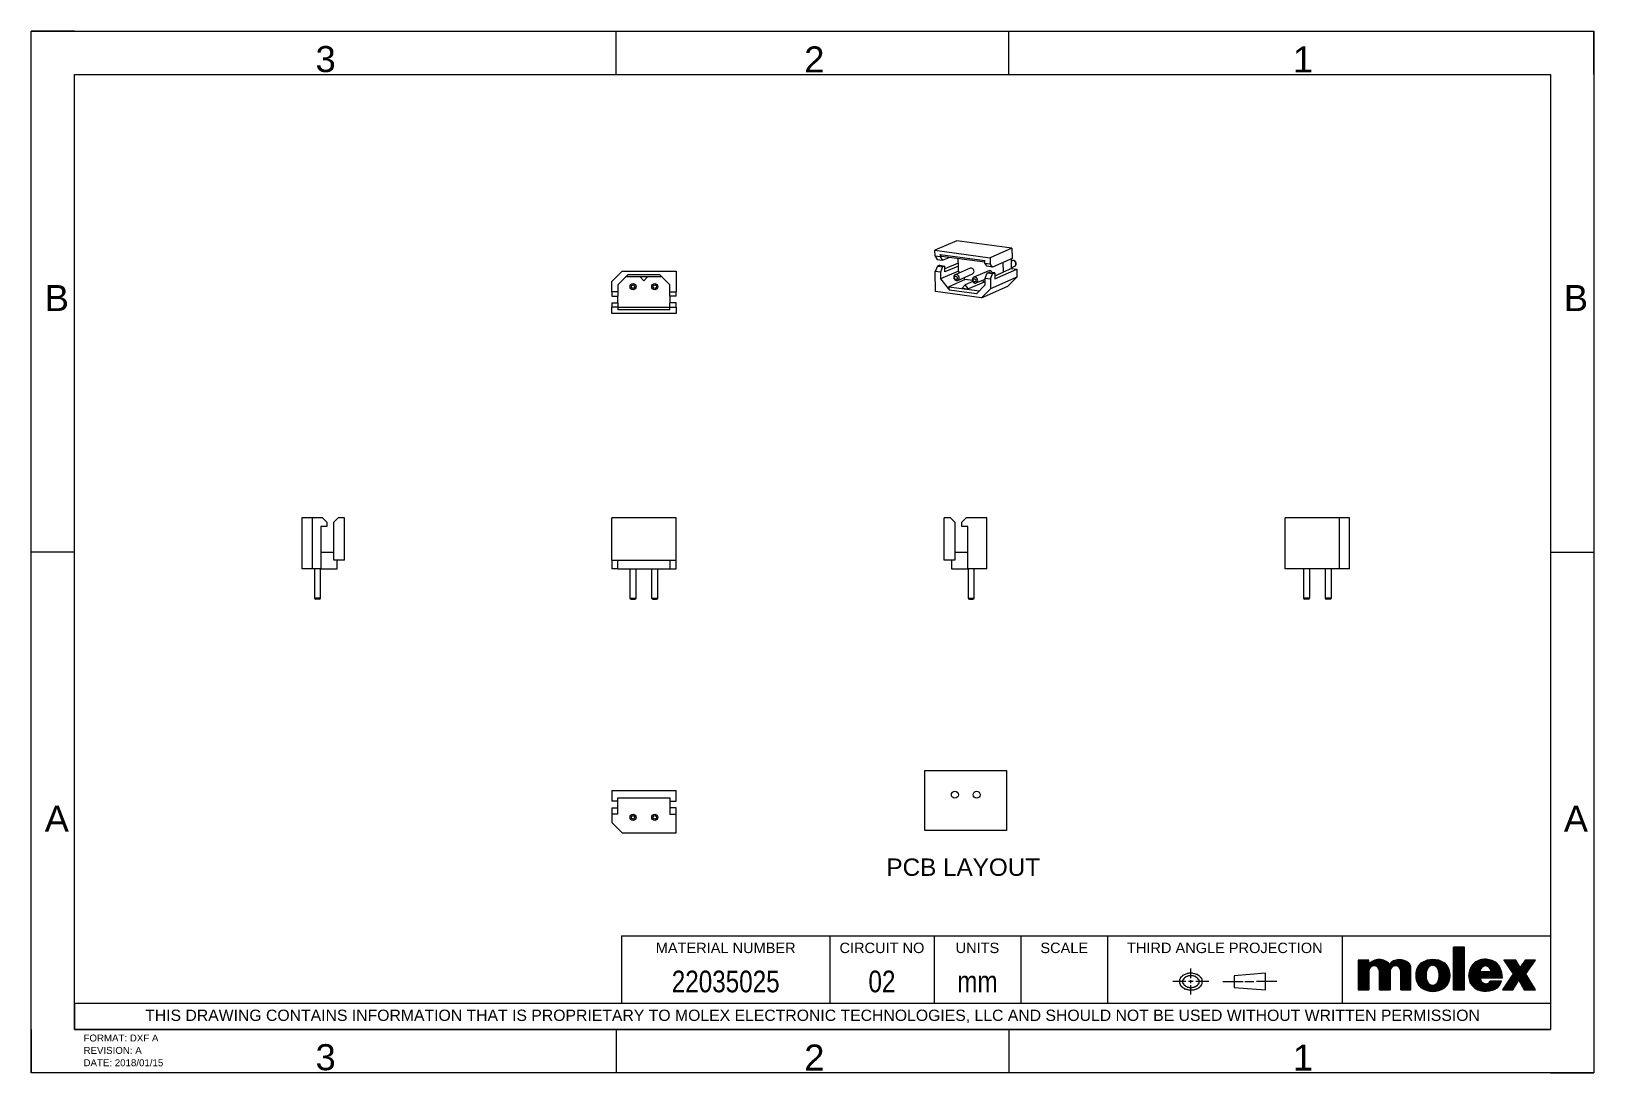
# Model space of a CAD drawing. Header units: millimetres. Extents: x 0 to 180, y 0 to 120.
import ezdxf
from ezdxf.lldxf.tags import DXFTag

# ---------------------------------------------------------------- set-up
doc = ezdxf.new("R2010")
doc.units = ezdxf.units.MM
doc.layers.add('1', color=7, linetype='Continuous', true_color=0xffffff)
doc.layers.add('256', color=7, linetype='Continuous', true_color=0xffffff)
doc.styles.add('Arial monospaced for SAP', font='Arial monospaced for SAP')
doc.styles.add('Arial Unicode MS', font='Arial Unicode MS')
tags = doc.linetypes.add('DASHED', pattern=[25.72, 12.86, -12.86]).pattern_tags.tags
tags[6:7] = [DXFTag(74, 4), DXFTag(75, 0), DXFTag(340, '0'), DXFTag(46, 0.0), DXFTag(50, 0.0), DXFTag(44, 0.0), DXFTag(45, 0.0)]
tags[4:5] = [DXFTag(74, 4), DXFTag(75, 0), DXFTag(340, '0'), DXFTag(46, 0.0), DXFTag(50, 0.0), DXFTag(44, 0.0), DXFTag(45, 0.0)]

msp = doc.modelspace()

# ---------------------------------------------------------------- texts
at = {"layer": '1', "color": 18, "linetype": 'Continuous', "lineweight": 13, "insert": (98.52, 22.66), "char_height": 2, "attachment_point": 7, "line_spacing_factor": 1.069626, "style": 'Arial Unicode MS'}
msp.add_mtext('\\fArial Unicode MS|b0|i0;\\W1.0000;PCB LAYOUT', dxfattribs=at)
at = {"layer": '256', "color": 18, "linetype": 'Continuous', "lineweight": 13, "attachment_point": 7}
for s, insert, char_height, line_spacing_factor, style in [('\\fArial monospaced for SAP|b0|i0;\\W1.0000;3', (32.75, 115.25), 3, 1.018261, 'Arial monospaced for SAP'), ('\\fArial monospaced for SAP|b0|i0;\\W1.0000;2', (89.05, 115.25), 3, 1.018261, 'Arial monospaced for SAP'), ('\\fArial monospaced for SAP|b0|i0;\\W1.0000;1', (145.35, 115.25), 3, 1.018261, 'Arial monospaced for SAP'), ('\\fArial monospaced for SAP|b0|i0;\\W1.0000;B', (1.55, 87.76), 3, 1.018261, 'Arial monospaced for SAP'), ('\\fArial monospaced for SAP|b0|i0;\\W1.0000;B', (176.55, 87.76), 3, 1.018261, 'Arial monospaced for SAP'), ('\\fArial monospaced for SAP|b0|i0;\\W1.0000;A', (1.55, 27.76), 3, 1.018261, 'Arial monospaced for SAP'), ('\\fArial monospaced for SAP|b0|i0;\\W1.0000;A', (176.55, 27.76), 3, 1.018261, 'Arial monospaced for SAP'), ('\\fArial Unicode MS|b0|i0;\\W1.0000;FORMAT: DXF A\\PREVISION: A\\PDATE: 2018/01/15', (6.02, 0.74), 0.8, 1.069626, 'Arial Unicode MS'), ('\\fArial monospaced for SAP|b0|i0;\\W1.0000;3', (32.75, 0.25), 3, 1.018261, 'Arial monospaced for SAP'), ('\\fArial monospaced for SAP|b0|i0;\\W1.0000;2', (89.05, 0.25), 3, 1.018261, 'Arial monospaced for SAP'), ('\\fArial monospaced for SAP|b0|i0;\\W1.0000;1', (145.35, 0.25), 3, 1.018261, 'Arial monospaced for SAP')]:
    msp.add_mtext(s, dxfattribs=dict(at, insert=insert, char_height=char_height, line_spacing_factor=line_spacing_factor, style=style))

# ---------------------------------------------------------------- blocks, each defined once
blk = doc.blocks.new('HATCH1')
at = {"color": 1, "lineweight": 13}
for p, q in [((163.863286, 14.401087), (163.918289, 14.45609)), ((163.863286, 14.341223), (163.978153, 14.45609)), ((163.863286, 14.281359), (164.038016, 14.45609)), ((163.863286, 14.221496), (164.09788, 14.45609)), ((163.863286, 14.161632), (164.157744, 14.45609)), ((163.863286, 14.101768), (164.217607, 14.45609)), ((163.863286, 14.041905), (164.277471, 14.45609)), ((163.863286, 13.982041), (164.337335, 14.45609)), ((163.863286, 13.922177), (164.397198, 14.45609)), ((163.863286, 13.862314), (164.457062, 14.45609)), ((163.863286, 13.80245), (164.516926, 14.45609)), ((163.863286, 13.742586), (164.576789, 14.45609)), ((163.863286, 13.682723), (164.636653, 14.45609)), ((163.863286, 13.622859), (164.696517, 14.45609)), ((163.863286, 13.562995), (164.75638, 14.45609)), ((163.863286, 13.503132), (164.816244, 14.45609)), ((163.863286, 13.443268), (164.876107, 14.45609)), ((163.863286, 13.383404), (164.935971, 14.45609)), ((163.863286, 13.323541), (164.995835, 14.45609)), ((163.863286, 13.263677), (165.055698, 14.45609)), ((163.863286, 13.203813), (165.102331, 14.442858)), ((152.872341, 10.773372), (155.134912, 13.035943)), ((152.872341, 10.833236), (155.067313, 13.028208)), ((152.872341, 10.8931), (154.996029, 13.016788)), ((152.872341, 10.952963), (154.920273, 13.000895)), ((152.872341, 11.012827), (154.838884, 12.97937)), ((152.872341, 12.928464), (152.91754, 12.973663)), ((152.872341, 12.8686), (152.977404, 12.973663)), ((152.872341, 12.808737), (153.037268, 12.973663)), ((152.872341, 12.748873), (153.097131, 12.973663)), ((152.872341, 12.689009), (153.156995, 12.973663)), ((152.872341, 12.629146), (153.216859, 12.973663)), ((152.872341, 12.569282), (153.276722, 12.973663)), ((152.872341, 12.509418), (153.336586, 12.973663)), ((152.872341, 12.449555), (153.39645, 12.973663)), ((152.872341, 12.389691), (153.456313, 12.973663)), ((152.872341, 12.329827), (153.516177, 12.973663)), ((152.872341, 12.269964), (153.576041, 12.973663)), ((152.872341, 12.2101), (153.635904, 12.973663)), ((152.872341, 12.150236), (153.695768, 12.973663)), ((152.872341, 12.090373), (153.755632, 12.973663)), ((152.872341, 12.030509), (153.815495, 12.973663)), ((152.872341, 11.970645), (153.875359, 12.973663)), ((152.872341, 11.910782), (153.935223, 12.973663)), ((152.872341, 11.850918), (153.995086, 12.973663)), ((152.872341, 11.791055), (154.05495, 12.973663)), ((152.872341, 11.731191), (154.096636, 12.955486)), ((152.872341, 11.072691), (154.750015, 12.950364)), ((152.872341, 11.132554), (154.650376, 12.910589)), ((152.872341, 11.671327), (154.096636, 12.895622)), ((152.872341, 11.192418), (154.532848, 12.852925)), ((152.872341, 11.611464), (154.096636, 12.835759)), ((152.872341, 11.5516), (154.096636, 12.775895)), ((152.872341, 11.252282), (154.373349, 12.753289)), ((152.872341, 11.491736), (154.096636, 12.716031)), ((152.872341, 11.431873), (154.096636, 12.656168)), ((154.404297, 12.245464), (155.199389, 13.040556)), ((154.511314, 12.292618), (155.261163, 13.042467)), ((154.59172, 12.31316), (155.320556, 13.041996)), ((154.660175, 12.321751), (155.377823, 13.0394)), ((154.72112, 12.322833), (155.433169, 13.034881)), ((154.776625, 12.318475), (155.486758, 13.028608)), ((154.827852, 12.309837), (155.538732, 13.020717)), ((154.875523, 12.297644), (155.589205, 13.011327)), ((154.920121, 12.282379), (155.638275, 13.000534)), ((154.961981, 12.264376), (155.686028, 12.988423)), ((155.00134, 12.243871), (155.732536, 12.975067)), ((155.038366, 12.221033), (155.77786, 12.960528)), ((155.073175, 12.195979), (155.822056, 12.94486)), ((155.105843, 12.168783), (155.865171, 12.928111)), ((155.136412, 12.139488), (155.907247, 12.910323)), ((155.16489, 12.108102), (155.94832, 12.891532)), ((155.191255, 12.074604), (155.988421, 12.87177)), ((155.215455, 12.03894), (156.02758, 12.851065)), ((155.237398, 12.00102), (156.06582, 12.829442)), ((155.256949, 11.960707), (156.103162, 12.80692)), ((155.273916, 11.91781), (156.139626, 12.783521)), ((155.288027, 11.872058), (156.175227, 12.759258)), ((155.298899, 11.823066), (156.209978, 12.734145)), ((155.305969, 11.770273), (156.243891, 12.708194)), ((155.308385, 10.755006), (157.595462, 13.042083)), ((155.308385, 10.81487), (157.532782, 13.039267)), ((155.308385, 10.874733), (157.467265, 13.033614)), ((155.308385, 10.934597), (157.398448, 13.024661)), ((155.308385, 10.994461), (157.325702, 13.011778)), ((155.308385, 11.054324), (157.24813, 12.99407)), ((155.308385, 11.114188), (157.164381, 12.970184)), ((155.308385, 11.174052), (157.072228, 12.937895)), ((155.308385, 11.233915), (156.967483, 12.893014)), ((155.308385, 11.293779), (156.840045, 12.825439)), ((155.308385, 11.353643), (156.638379, 12.683637)), ((155.308385, 11.712825), (156.276974, 12.681414)), ((155.308385, 11.652961), (156.309236, 12.653812)), ((155.308385, 11.593097), (156.34068, 12.625392)), ((156.86137, 12.248128), (157.655657, 13.042415)), ((156.966759, 12.293653), (157.713644, 13.040538)), ((157.046602, 12.313633), (157.769642, 13.036672)), ((157.114736, 12.321902), (157.82383, 13.030996)), ((157.17546, 12.322763), (157.876355, 13.023658)), ((157.230796, 12.318235), (157.927342, 13.014781)), ((157.281885, 12.309461), (157.976894, 13.004469)), ((157.329439, 12.297151), (158.0251, 12.992812)), ((157.373935, 12.281783), (158.072036, 12.979884)), ((157.415703, 12.263687), (158.117768, 12.965753)), ((157.454976, 12.243097), (158.162354, 12.950475)), ((157.491921, 12.220178), (158.205843, 12.9341)), ((157.526653, 12.195047), (158.248278, 12.916672)), ((157.559246, 12.167776), (158.289698, 12.898228)), ((157.58974, 12.138406), (158.330137, 12.878803)), ((157.618143, 12.106946), (158.369623, 12.858426)), ((157.644433, 12.073372), (158.408182, 12.837121)), ((157.668554, 12.037629), (158.445837, 12.814912)), ((157.690415, 11.999626), (158.482607, 12.791818)), ((157.709877, 11.959225), (158.518508, 12.767856)), ((157.726747, 11.916232), (158.553556, 12.74304)), ((157.740751, 11.870372), (158.587761, 12.717382)), ((157.751498, 11.821255), (158.621134, 12.690891)), ((157.75842, 11.768313), (158.653683, 12.663576)), ((157.760663, 11.710693), (158.685413, 12.635442)), ((157.760663, 11.650829), (158.71609, 12.606256)), ((159.488589, 11.223663), (161.314207, 13.049282)), ((159.489119, 11.16433), (161.377339, 13.052549)), ((159.48981, 11.284748), (161.249223, 13.044161)), ((159.491261, 11.106607), (161.438773, 13.05412)), ((159.492953, 11.347754), (161.182198, 13.037)), ((159.494892, 11.050375), (161.498645, 13.054128)), ((159.498219, 11.412884), (161.112906, 13.027572)), ((159.499912, 10.995531), (161.557066, 13.052686)), ((159.50586, 11.480389), (161.041068, 13.015597)), ((159.50623, 10.941986), (161.614136, 13.049892)), ((159.513769, 10.889662), (161.66994, 13.045832)), ((159.516187, 11.55058), (160.966333, 13.000725)), ((159.522463, 10.838491), (161.724552, 13.04058)), ((159.529599, 11.623855), (160.888252, 12.982508)), ((159.53225, 10.788415), (161.778039, 13.034203)), ((159.546617, 11.700737), (160.806231, 12.960351)), ((159.567952, 11.781935), (160.719458, 12.933441)), ((159.594608, 11.868455), (160.626766, 12.900613)), ((159.628099, 11.96181), (160.526372, 12.860083)), ((159.670903, 12.064478), (160.415283, 12.808858)), ((159.727651, 12.181089), (160.287687, 12.741125)), ((159.822447, 12.335749), (160.126202, 12.639504)), ((161.065625, 12.261926), (161.830458, 13.02676)), ((161.192687, 12.329124), (161.881863, 13.018301)), ((161.280676, 12.35725), (161.9323, 13.008874)), ((161.354237, 12.370947), (161.981811, 12.998521)), ((161.419259, 12.376106), (162.030433, 12.98728)), ((161.4783, 12.375283), (162.078201, 12.975184)), ((161.532747, 12.369866), (162.125146, 12.962265)), ((161.583451, 12.360706), (162.171296, 12.948551)), ((161.630972, 12.348364), (162.216676, 12.934068)), ((161.675702, 12.33323), (162.26131, 12.918839)), ((161.71792, 12.315585), (162.30522, 12.902885)), ((161.757831, 12.295632), (162.348426, 12.886227)), ((161.795585, 12.273522), (162.390944, 12.868881)), ((161.831291, 12.249364), (162.432792, 12.850866)), ((161.865024, 12.223234), (162.473985, 12.832195)), ((161.896831, 12.195177), (162.514536, 12.812882)), ((161.926736, 12.165219), (162.554459, 12.792941)), ((161.954739, 12.133358), (162.593764, 12.772384)), ((161.980815, 12.099571), (162.632464, 12.751219)), ((162.004917, 12.063809), (162.670567, 12.729459)), ((162.026968, 12.025996), (162.708083, 12.707111)), ((162.046858, 11.986023), (162.745019, 12.684183)), ((162.064437, 11.943737), (162.78131, 12.660611)), ((162.08039, 11.899827), (162.816616, 12.636053)), ((162.095489, 11.855062), (162.85091, 12.610483)), ((163.863286, 13.14395), (165.102331, 14.382995)), ((163.863286, 13.084086), (165.102331, 14.323131)), ((163.863286, 13.024222), (165.102331, 14.263267)), ((163.863286, 12.964359), (165.102331, 14.203404)), ((163.863286, 12.904495), (165.102331, 14.14354)), ((163.863286, 12.844632), (165.102331, 14.083676)), ((163.863286, 12.784768), (165.102331, 14.023813)), ((163.863286, 12.724904), (165.102331, 13.963949)), ((163.863286, 12.665041), (165.102331, 13.904085)), ((163.863286, 12.605177), (165.102331, 13.844222)), ((163.863286, 12.545313), (165.102331, 13.784358)), ((163.863286, 12.48545), (165.102331, 13.724494)), ((163.863286, 12.425586), (165.102331, 13.664631)), ((163.863286, 12.365722), (165.102331, 13.604767)), ((163.863286, 12.305859), (165.102331, 13.544903)), ((163.863286, 12.245995), (165.102331, 13.48504)), ((163.863286, 12.186131), (165.102331, 13.425176)), ((163.863286, 12.126268), (165.102331, 13.365313)), ((163.863286, 12.066404), (165.102331, 13.305449)), ((163.863286, 12.00654), (165.102331, 13.245585)), ((163.863286, 11.946677), (165.102331, 13.185722)), ((163.863286, 11.886813), (165.102331, 13.125858)), ((163.863286, 11.826949), (165.102331, 13.065994)), ((163.863286, 11.767086), (165.102331, 13.006131)), ((163.863286, 11.707222), (165.102331, 12.946267)), ((163.863286, 11.647358), (165.102331, 12.886403)), ((163.863286, 11.587495), (165.102331, 12.82654)), ((163.863286, 11.527631), (165.102331, 12.766676)), ((163.863286, 11.467767), (165.102331, 12.706812)), ((163.863286, 11.407904), (165.102331, 12.646949)), ((165.596527, 11.225508), (167.447501, 13.076482)), ((165.596758, 11.165875), (167.50775, 13.076868)), ((165.597515, 11.28636), (167.385514, 13.074359)), ((165.598137, 11.10739), (167.566402, 13.075655)), ((165.5998, 11.348509), (167.321624, 13.070332)), ((165.600601, 11.049991), (167.623573, 13.072963)), ((165.603473, 11.412045), (167.255632, 13.064204)), ((165.604322, 10.993848), (167.679367, 13.068893)), ((165.612434, 10.942096), (167.733871, 13.063533)), ((165.616602, 11.485037), (167.187296, 13.055731)), ((165.621468, 10.891267), (167.787162, 13.056961)), ((165.631386, 10.841321), (167.839307, 13.049243)), ((165.632494, 11.560793), (167.116312, 13.044611)), ((165.642153, 10.792225), (167.890367, 13.040439)), ((165.650643, 11.638805), (167.042297, 13.03046)), ((165.653738, 10.743946), (167.940395, 13.030603)), ((165.671303, 11.719329), (166.964753, 13.01278)), ((165.694787, 11.802677), (166.883009, 12.990899)), ((165.721482, 11.889236), (166.796123, 12.963876)), ((165.752028, 11.979645), (166.701446, 12.929063)), ((165.800946, 12.088427), (166.592664, 12.880145)), ((165.873157, 12.220502), (166.460589, 12.807934)), ((166.018445, 12.425654), (166.255437, 12.662646)), ((167.135154, 12.165499), (167.989437, 13.019781)), ((167.291073, 12.261554), (168.037536, 13.008016)), ((167.381076, 12.291693), (168.084729, 12.995346)), ((167.454594, 12.305347), (168.131052, 12.981805)), ((167.518917, 12.309806), (168.17785, 12.968739)), ((167.576953, 12.307979), (168.223608, 12.954634)), ((167.630216, 12.301379), (168.268293, 12.939455)), ((167.679611, 12.290909), (168.311947, 12.923246)), ((167.725721, 12.277156), (168.35461, 12.906045)), ((167.768946, 12.260517), (168.396316, 12.887888)), ((167.809566, 12.241273), (168.437096, 12.868803)), ((167.84778, 12.219624), (168.476975, 12.848819)), ((167.88373, 12.195711), (168.515979, 12.827959)), ((167.917511, 12.169628), (168.554126, 12.806243)), ((167.949181, 12.141434), (168.591437, 12.78369)), ((167.978765, 12.111154), (168.627927, 12.760316)), ((168.006259, 12.078784), (168.663609, 12.736135)), ((168.031626, 12.044288), (168.698497, 12.711159)), ((168.054796, 12.007595), (168.732599, 12.685397)), ((168.075661, 11.968595), (168.765924, 12.658859)), ((168.09406, 11.927131), (168.79848, 12.631551)), ((168.109772, 11.882979), (168.83027, 12.603477)), ((169.512003, 9.573663), (172.912003, 12.973663)), ((169.569476, 9.691), (172.852139, 12.973663)), ((169.571866, 9.573663), (172.971866, 12.973663)), ((169.63173, 9.573663), (173.03173, 12.973663)), ((169.65485, 12.949148), (169.679365, 12.973663)), ((169.679128, 12.913562), (169.739229, 12.973663)), ((169.691594, 9.573663), (173.091594, 12.973663)), ((169.692158, 9.873546), (172.792275, 12.973663)), ((169.703406, 12.877976), (169.799092, 12.973663)), ((169.727684, 12.842391), (169.858956, 12.973663)), ((169.751457, 9.573663), (173.151457, 12.973663)), ((169.751962, 12.806805), (169.91882, 12.973663)), ((169.77624, 12.771219), (169.978683, 12.973663)), ((169.800518, 12.735634), (170.038547, 12.973663)), ((169.811321, 9.573663), (173.211321, 12.973663)), ((169.814841, 10.056093), (172.732412, 12.973663)), ((169.824796, 12.700048), (170.098411, 12.973663)), ((169.849074, 12.664463), (170.158274, 12.973663)), ((169.871185, 9.573663), (173.271185, 12.973663)), ((169.873352, 12.628877), (170.218138, 12.973663)), ((169.89763, 12.593291), (170.278002, 12.973663)), ((169.921908, 12.557706), (170.337865, 12.973663)), ((169.931048, 9.573663), (173.166164, 12.808779)), ((169.937524, 10.238639), (172.672548, 12.973663)), ((169.946186, 12.52212), (170.397729, 12.973663)), ((169.970464, 12.486534), (170.457593, 12.973663)), ((169.990912, 9.573663), (173.026794, 12.609545)), ((169.994742, 12.450949), (170.517456, 12.973663)), ((170.01902, 12.415363), (170.57732, 12.973663)), ((170.043298, 12.379777), (170.637184, 12.973663)), ((170.060207, 10.421186), (172.612684, 12.973663)), ((170.067576, 12.344192), (170.697047, 12.973663)), ((170.091854, 12.308606), (170.756911, 12.973663)), ((170.116132, 12.273021), (170.816775, 12.973663)), ((170.14041, 12.237435), (170.876638, 12.973663)), ((170.164688, 12.201849), (170.936502, 12.973663)), ((170.18289, 10.603732), (172.552821, 12.973663)), ((170.188966, 12.166264), (170.996366, 12.973663)), ((170.213244, 12.130678), (171.02754, 12.944974)), ((170.237522, 12.095092), (171.050314, 12.907884)), ((170.2618, 12.059507), (171.073088, 12.870795)), ((170.286078, 12.023921), (171.095862, 12.833705)), ((170.305573, 10.786279), (172.492957, 12.973663)), ((170.310356, 11.988335), (171.118636, 12.796616)), ((170.334634, 11.95275), (171.14141, 12.759526)), ((170.358912, 11.917164), (171.164185, 12.722437)), ((170.38319, 11.881579), (171.186959, 12.685347)), ((170.407468, 11.845993), (171.209733, 12.648258)), ((170.428255, 10.968825), (172.433093, 12.973663)), ((170.431746, 11.810407), (171.232507, 12.611168)), ((170.550938, 11.151372), (172.37323, 12.973663)), ((171.633606, 12.293903), (172.313366, 12.973663)), ((171.772703, 12.492863), (172.253502, 12.973663)), ((171.911799, 12.691823), (172.193639, 12.973663)), ((172.050895, 12.890783), (172.133775, 12.973663)), ((152.872341, 11.372009), (154.096636, 12.596304)), ((152.872341, 11.312145), (154.096636, 12.53644)), ((152.872341, 10.713509), (154.17212, 12.013288)), ((152.872341, 10.653645), (154.124966, 11.90627)), ((152.872341, 10.593781), (154.104425, 11.825865)), ((152.872341, 10.533918), (154.095834, 11.75741)), ((152.872341, 10.474054), (154.094431, 11.696144)), ((152.872341, 10.41419), (154.094431, 11.636281)), ((152.872341, 10.354327), (154.094431, 11.576417)), ((152.872341, 10.294463), (154.094431, 11.516553)), ((152.872341, 10.234599), (154.094431, 11.45669)), ((152.872341, 10.174736), (154.094431, 11.396826)), ((152.872341, 10.114872), (154.094431, 11.336962)), ((152.872341, 10.055008), (154.094431, 11.277099)), ((152.872341, 9.995145), (154.094431, 11.217235)), ((152.872341, 9.935281), (154.094431, 11.157371)), ((152.872341, 9.875417), (154.094431, 11.097508)), ((152.872341, 9.815554), (154.094431, 11.037644)), ((152.872341, 9.75569), (154.094431, 10.97778)), ((152.872341, 9.695826), (154.094431, 10.917917)), ((152.872341, 9.635963), (154.094431, 10.858053)), ((155.308385, 11.533234), (156.371311, 12.596159)), ((155.308385, 11.47337), (156.401129, 12.566114)), ((155.308385, 11.413506), (156.430136, 12.535257)), ((155.308385, 10.695142), (156.621736, 12.008493)), ((155.308385, 10.635279), (156.57621, 11.903104)), ((155.308385, 10.575415), (156.55623, 11.823261)), ((155.308385, 10.515551), (156.547961, 11.755127)), ((155.308385, 10.455688), (156.54671, 11.694013)), ((155.308385, 10.395824), (156.54671, 11.634149)), ((155.308385, 10.33596), (156.54671, 11.574285)), ((155.308385, 10.276097), (156.54671, 11.514422)), ((155.308385, 10.216233), (156.54671, 11.454558)), ((155.308385, 10.156369), (156.54671, 11.394694)), ((155.308385, 10.096506), (156.54671, 11.334831)), ((155.308385, 10.036642), (156.54671, 11.274967)), ((155.308385, 9.976778), (156.54671, 11.215103)), ((155.308385, 9.916915), (156.54671, 11.15524)), ((155.308385, 9.857051), (156.54671, 11.095376)), ((155.308385, 9.797187), (156.54671, 11.035512)), ((155.308385, 9.737324), (156.54671, 10.975649)), ((155.308385, 9.67746), (156.54671, 10.915785)), ((155.308385, 9.617597), (156.54671, 10.855921)), ((157.760663, 11.590966), (158.745154, 12.575456)), ((157.760663, 11.531102), (158.772574, 12.543013)), ((157.760663, 11.471238), (158.798328, 12.508903)), ((157.760663, 11.411375), (158.822376, 12.473087)), ((157.760663, 11.351511), (158.844661, 12.435508)), ((157.760663, 11.291647), (158.865104, 12.396088)), ((157.760663, 11.231784), (158.883604, 12.354724)), ((157.760663, 11.17192), (158.900023, 12.311279)), ((157.760663, 11.112056), (158.914185, 12.265578)), ((157.760663, 11.052193), (158.925857, 12.217386)), ((157.760663, 10.992329), (158.934728, 12.166394)), ((157.760663, 10.932465), (158.94037, 12.112172)), ((157.760663, 10.872602), (158.942187, 12.054125)), ((157.760663, 10.812738), (158.942187, 11.994261)), ((157.760663, 10.752874), (158.942187, 11.934398)), ((157.760663, 10.693011), (158.942187, 11.874534)), ((157.760663, 10.633147), (158.942187, 11.814671)), ((157.760663, 10.573283), (158.942187, 11.754807)), ((157.760663, 10.51342), (158.942187, 11.694943)), ((157.760663, 10.453556), (158.942187, 11.63508)), ((157.760663, 10.393692), (158.942187, 11.575216)), ((157.760663, 10.333829), (158.942187, 11.515352)), ((157.760663, 10.273965), (158.942187, 11.455489)), ((157.760663, 10.214101), (158.942187, 11.395625)), ((157.760663, 10.154238), (158.942187, 11.335761)), ((157.760663, 10.094374), (158.942187, 11.275898)), ((157.760663, 10.03451), (158.942187, 11.216034)), ((157.760663, 9.974647), (158.942187, 11.15617)), ((157.760663, 9.914783), (158.942187, 11.096307)), ((157.760663, 9.854919), (158.942187, 11.036443)), ((157.760663, 9.795056), (158.942187, 10.976579)), ((157.760663, 9.735192), (158.942187, 10.916716)), ((157.760663, 9.675328), (158.942187, 10.856852)), ((159.543078, 10.739379), (160.886297, 12.082598)), ((159.5549, 10.691338), (160.819099, 11.955536)), ((159.567674, 10.644248), (160.785902, 11.862476)), ((159.581363, 10.598073), (160.759726, 11.776436)), ((159.595932, 10.552779), (160.738897, 11.695744)), ((159.611351, 10.508334), (160.722398, 11.619381)), ((159.627592, 10.464712), (160.709512, 11.546632)), ((159.644631, 10.421887), (160.699714, 11.47697)), ((159.662446, 10.379838), (160.692602, 11.409994)), ((159.681014, 10.338543), (160.687865, 11.345393)), ((159.700319, 10.297984), (160.685251, 11.282915)), ((159.720344, 10.258145), (160.684557, 11.222358)), ((159.74109, 10.219028), (160.685614, 11.163552)), ((159.762833, 10.180907), (160.688282, 11.106355)), ((159.785648, 10.143858), (160.692439, 11.050649)), ((159.809509, 10.107855), (160.697984, 10.996331)), ((159.834395, 10.072877), (160.704828, 10.943311)), ((159.860289, 10.038908), (160.712895, 10.891514)), ((159.887178, 10.005933), (160.722116, 10.840871)), ((161.079942, 9.402788), (163.38863, 11.711476)), ((161.131821, 9.394802), (163.399992, 11.662974)), ((161.184737, 9.387856), (163.410339, 11.613457)), ((161.238748, 9.382003), (163.41962, 11.562875)), ((161.293914, 9.377305), (163.427781, 11.511172)), ((161.350306, 9.373833), (163.434757, 11.458284)), ((161.408003, 9.371667), (163.440477, 11.40414)), ((161.467096, 9.370896), (163.444857, 11.348657)), ((161.527691, 9.371627), (163.447804, 11.291741)), ((161.589909, 9.373982), (163.449207, 11.23328)), ((161.653894, 9.378103), (163.448935, 11.173144)), ((161.719817, 9.384162), (163.446837, 11.111182)), ((161.787881, 9.392363), (163.442727, 11.047208)), ((161.858338, 9.402956), (163.436382, 10.981)), ((161.931495, 9.41625), (163.427525, 10.91228)), ((161.990921, 10.373631), (163.376297, 11.759006)), ((162.007747, 9.432638), (163.415809, 10.840699)), ((162.059322, 10.501895), (163.363033, 11.805606)), ((162.092663, 10.595099), (163.348872, 11.851309)), ((162.109704, 11.809414), (162.884204, 12.583914)), ((162.118922, 10.681222), (163.333848, 11.896148)), ((162.123001, 11.762847), (162.91651, 12.556356)), ((162.135343, 11.715325), (162.947837, 12.527819)), ((162.139816, 10.76198), (163.317989, 11.940153)), ((162.146688, 11.666807), (162.978187, 12.498306)), ((162.15637, 10.838398), (163.301321, 11.983348)), ((162.15699, 11.617245), (163.007563, 12.467818)), ((162.166195, 11.566587), (163.035963, 12.436355)), ((162.169302, 10.911193), (163.283867, 12.025758)), ((162.174245, 11.514773), (163.063382, 12.40391)), ((162.17914, 10.980895), (163.26565, 12.067405)), ((162.181072, 11.461736), (163.089812, 12.370476)), ((162.186287, 11.047905), (163.246688, 12.108306)), ((162.186599, 11.407399), (163.115241, 12.336042)), ((162.190736, 11.351673), (163.139655, 12.300592)), ((162.191055, 11.112537), (163.226998, 12.148481)), ((162.193382, 11.294455), (163.163034, 12.264107)), ((162.193697, 11.175043), (163.206598, 12.187944)), ((162.194416, 11.235626), (163.185356, 12.226565)), ((163.863286, 11.34804), (165.102331, 12.587085)), ((163.863286, 11.288176), (165.102331, 12.527221)), ((163.863286, 11.228313), (165.102331, 12.467358)), ((163.863286, 11.168449), (165.102331, 12.407494)), ((163.863286, 11.108585), (165.102331, 12.34763)), ((163.863286, 11.048722), (165.102331, 12.287767)), ((163.863286, 10.988858), (165.102331, 12.227903)), ((163.863286, 10.928994), (165.102331, 12.168039)), ((163.863286, 10.869131), (165.102331, 12.108176)), ((163.863286, 10.809267), (165.102331, 12.048312)), ((163.863286, 10.749403), (165.102331, 11.988448)), ((163.863286, 10.68954), (165.102331, 11.928585)), ((163.863286, 10.629676), (165.102331, 11.868721)), ((163.863286, 10.569812), (165.102331, 11.808857)), ((163.863286, 10.509949), (165.102331, 11.748994)), ((163.863286, 10.450085), (165.102331, 11.68913)), ((163.863286, 10.390221), (165.102331, 11.629266)), ((163.863286, 10.330358), (165.102331, 11.569403)), ((163.863286, 10.270494), (165.102331, 11.509539)), ((163.863286, 10.21063), (165.102331, 11.449675)), ((163.863286, 10.150767), (165.102331, 11.389812)), ((163.863286, 10.090903), (165.102331, 11.329948)), ((163.863286, 10.031039), (165.102331, 11.270084)), ((163.863286, 9.971176), (165.102331, 11.210221)), ((163.863286, 9.911312), (165.102331, 11.150357)), ((163.863286, 9.851449), (165.102331, 11.090493)), ((163.863286, 9.791585), (165.102331, 11.03063)), ((163.863286, 9.731721), (165.102331, 10.970766)), ((163.863286, 9.671858), (165.102331, 10.910902)), ((163.863286, 9.611994), (165.102331, 10.851039)), ((165.666111, 10.696456), (167.064403, 12.094747)), ((165.679247, 10.649728), (166.968348, 11.938828)), ((165.693121, 10.603738), (166.938209, 11.848826)), ((165.707712, 10.558465), (166.924554, 11.775307)), ((165.722998, 10.513888), (166.920095, 11.710985)), ((165.738962, 10.469988), (166.921923, 11.652949)), ((165.755586, 10.426748), (166.9602, 11.631362)), ((165.772854, 10.384152), (167.020064, 11.631362)), ((165.790752, 10.342187), (167.079927, 11.631362)), ((165.809266, 10.300837), (167.139791, 11.631362)), ((165.828937, 10.260645), (167.199655, 11.631362)), ((165.852027, 10.223871), (167.259518, 11.631362)), ((165.875873, 10.187853), (167.319382, 11.631362)), ((165.900466, 10.152582), (167.379246, 11.631362)), ((165.925795, 10.118048), (167.439109, 11.631362)), ((165.951853, 10.084242), (167.498973, 11.631362)), ((165.978632, 10.051158), (167.558837, 11.631362)), ((166.006128, 10.01879), (167.6187, 11.631362)), ((166.034336, 9.987135), (166.926667, 10.879466)), ((166.063254, 9.956189), (166.930955, 10.823889)), ((166.977913, 10.930711), (167.678564, 11.631362)), ((167.037776, 10.930711), (167.738428, 11.631362)), ((167.09764, 10.930711), (167.798291, 11.631362)), ((167.157504, 10.930711), (167.858155, 11.631362)), ((167.217367, 10.930711), (167.918019, 11.631362)), ((167.277231, 10.930711), (167.977882, 11.631362)), ((167.337095, 10.930711), (168.037746, 11.631362)), ((167.396958, 10.930711), (168.09761, 11.631362)), ((167.456822, 10.930711), (168.977822, 12.451711)), ((167.516686, 10.930711), (169.005047, 12.419072)), ((167.576549, 10.930711), (169.031501, 12.385662)), ((167.636413, 10.930711), (169.057177, 12.351475)), ((167.696277, 10.930711), (169.082067, 12.316502)), ((167.75614, 10.930711), (169.106161, 12.280732)), ((167.816004, 10.930711), (169.129446, 12.244153)), ((167.875868, 10.930711), (169.151909, 12.206752)), ((167.935731, 10.930711), (169.173532, 12.168512)), ((167.995595, 10.930711), (169.194078, 12.129194)), ((168.055459, 10.930711), (169.213877, 12.08913)), ((168.115322, 10.930711), (169.233089, 12.048477)), ((168.122481, 11.835825), (168.861299, 12.574643)), ((168.131736, 11.785216), (168.891569, 12.545049)), ((168.136807, 11.67056), (168.949832, 12.483584)), ((168.136865, 11.730481), (168.92108, 12.514696)), ((168.175186, 10.930711), (169.251701, 12.007226)), ((168.23505, 10.930711), (169.269701, 11.965363)), ((168.294913, 10.930711), (169.287078, 11.922875)), ((168.354777, 10.930711), (169.303815, 11.879749)), ((168.414641, 10.930711), (169.319898, 11.835968)), ((168.474504, 10.930711), (169.33531, 11.791517)), ((168.534368, 10.930711), (169.350032, 11.746376)), ((168.594232, 10.930711), (169.364046, 11.700525)), ((168.654095, 10.930711), (169.377329, 11.653945)), ((168.713959, 10.930711), (169.389858, 11.60661)), ((168.773823, 10.930711), (169.401607, 11.558495)), ((168.833686, 10.930711), (169.412548, 11.509573)), ((168.89355, 10.930711), (169.422651, 11.459813)), ((168.953414, 10.930711), (169.431882, 11.40918)), ((169.013277, 10.930711), (169.440204, 11.357638)), ((169.073141, 10.930711), (169.447575, 11.305145)), ((169.133005, 10.930711), (169.45395, 11.251657)), ((169.192868, 10.930711), (169.459278, 11.197121)), ((169.252732, 10.930711), (169.463502, 11.141482)), ((169.312596, 10.930711), (169.466559, 11.084675)), ((169.372459, 10.930711), (169.468376, 11.026628)), ((169.432323, 10.930711), (169.468871, 10.967259)), ((170.050776, 9.573663), (172.887424, 12.410311)), ((170.110639, 9.573663), (172.748053, 12.211077)), ((170.170503, 9.573663), (172.608683, 12.011843)), ((170.230367, 9.573663), (172.469313, 11.812609)), ((170.456024, 11.774822), (171.255281, 12.574078)), ((170.480302, 11.739236), (171.278055, 12.536989)), ((170.50458, 11.70365), (171.300829, 12.499899)), ((170.528858, 11.668065), (171.323604, 12.46281)), ((170.553136, 11.632479), (171.346378, 12.42572)), ((170.577414, 11.596893), (171.369152, 12.388631)), ((170.601692, 11.561308), (171.391926, 12.351541)), ((170.62597, 11.525722), (171.4147, 12.314452)), ((170.650248, 11.490136), (171.437474, 12.277362)), ((170.673621, 11.333918), (171.505797, 12.166094)), ((170.674526, 11.454551), (171.460248, 12.240273)), ((170.698804, 11.418965), (171.483023, 12.203183)), ((171.363131, 10.646564), (172.329943, 11.613376)), ((171.385186, 10.608755), (172.190572, 11.414142)), ((171.407241, 10.570947), (172.204037, 11.367742)), ((171.429296, 10.533138), (172.226785, 11.330627)), ((171.451351, 10.495329), (172.249533, 11.293511)), ((171.473406, 10.457521), (172.272281, 11.256396)), ((171.495461, 10.419712), (172.295029, 11.21928)), ((171.517516, 10.381904), (172.317777, 11.182165)), ((171.539571, 10.344095), (172.340526, 11.145049)), ((171.561626, 10.306286), (172.363274, 11.107934)), ((171.583681, 10.268478), (172.386022, 11.070818)), ((171.605737, 10.230669), (172.40877, 11.033703)), ((171.627792, 10.192861), (172.431518, 10.996587)), ((171.649847, 10.155052), (172.454267, 10.959472)), ((171.671902, 10.117243), (172.477015, 10.922356)), ((171.693957, 10.079435), (172.499763, 10.885241)), ((171.716012, 10.041626), (172.522511, 10.848125)), ((171.738067, 10.003818), (172.545259, 10.81101)), ((152.872341, 9.576099), (154.094431, 10.798189)), ((152.929769, 9.573663), (154.094431, 10.738326)), ((152.989633, 9.573663), (154.094431, 10.678462)), ((153.049496, 9.573663), (154.094431, 10.618599)), ((153.10936, 9.573663), (154.094431, 10.558735)), ((153.169224, 9.573663), (154.094431, 10.498871)), ((153.229087, 9.573663), (154.094431, 10.439008)), ((153.288951, 9.573663), (154.094431, 10.379144)), ((153.348815, 9.573663), (154.094431, 10.31928)), ((153.408678, 9.573663), (154.094431, 10.259417)), ((153.468542, 9.573663), (154.094431, 10.199553)), ((153.528406, 9.573663), (154.094431, 10.139689)), ((153.588269, 9.573663), (154.094431, 10.079826)), ((153.648133, 9.573663), (154.094431, 10.019962)), ((153.707996, 9.573663), (154.094431, 9.960098)), ((153.76786, 9.573663), (154.094431, 9.900235)), ((153.827724, 9.573663), (154.094431, 9.840371)), ((153.887587, 9.573663), (154.094431, 9.780507)), ((153.947451, 9.573663), (154.094431, 9.720644)), ((154.007315, 9.573663), (154.094431, 9.66078)), ((154.067178, 9.573663), (154.094431, 9.600916)), ((155.324315, 9.573663), (156.54671, 10.796058)), ((155.384179, 9.573663), (156.54671, 10.736194)), ((155.444043, 9.573663), (156.54671, 10.67633)), ((155.503906, 9.573663), (156.54671, 10.616467)), ((155.56377, 9.573663), (156.54671, 10.556603)), ((155.623634, 9.573663), (156.54671, 10.496739)), ((155.683497, 9.573663), (156.54671, 10.436876)), ((155.743361, 9.573663), (156.54671, 10.377012)), ((155.803225, 9.573663), (156.54671, 10.317148)), ((155.863088, 9.573663), (156.54671, 10.257285)), ((155.922952, 9.573663), (156.54671, 10.197421)), ((155.982816, 9.573663), (156.54671, 10.137557)), ((156.042679, 9.573663), (156.54671, 10.077694)), ((156.102543, 9.573663), (156.54671, 10.01783)), ((156.162407, 9.573663), (156.54671, 9.957966)), ((156.22227, 9.573663), (156.54671, 9.898103)), ((156.282134, 9.573663), (156.54671, 9.838239)), ((156.341998, 9.573663), (156.54671, 9.778375)), ((156.401861, 9.573663), (156.54671, 9.718512)), ((156.461725, 9.573663), (156.54671, 9.658648)), ((156.521589, 9.573663), (156.54671, 9.598785)), ((157.760663, 9.615465), (158.942187, 10.796988)), ((157.778725, 9.573663), (158.942187, 10.737125)), ((157.838589, 9.573663), (158.942187, 10.677261)), ((157.898453, 9.573663), (158.942187, 10.617397)), ((157.958316, 9.573663), (158.942187, 10.557534)), ((158.01818, 9.573663), (158.942187, 10.49767)), ((158.078044, 9.573663), (158.942187, 10.437806)), ((158.137907, 9.573663), (158.942187, 10.377943)), ((158.197771, 9.573663), (158.942187, 10.318079)), ((158.257635, 9.573663), (158.942187, 10.258215)), ((158.317498, 9.573663), (158.942187, 10.198352)), ((158.377362, 9.573663), (158.942187, 10.138488)), ((158.437226, 9.573663), (158.942187, 10.078624)), ((158.497089, 9.573663), (158.942187, 10.018761)), ((158.556953, 9.573663), (158.942187, 9.958897)), ((158.616817, 9.573663), (158.942187, 9.899033)), ((158.67668, 9.573663), (158.942187, 9.83917)), ((158.736544, 9.573663), (158.942187, 9.779306)), ((158.796408, 9.573663), (158.942187, 9.719442)), ((158.856271, 9.573663), (158.942187, 9.659579)), ((158.916135, 9.573663), (158.942187, 9.599715)), ((159.915052, 9.973943), (160.732432, 10.791324)), ((159.943904, 9.942932), (160.743792, 10.74282)), ((159.973732, 9.912896), (160.756147, 10.695311)), ((160.004534, 9.883834), (160.769457, 10.648758)), ((160.036313, 9.85575), (160.783684, 10.603121)), ((160.069076, 9.828649), (160.798795, 10.558369)), ((160.102831, 9.802541), (160.81476, 10.51447)), ((160.137591, 9.777438), (160.832372, 10.472218)), ((160.173373, 9.753356), (160.852293, 10.432275)), ((160.210004, 9.730123), (160.874373, 10.394491)), ((160.247213, 9.707468), (160.898502, 10.358757)), ((160.285005, 9.685396), (160.924605, 10.324997)), ((160.323389, 9.663916), (160.952634, 10.293162)), ((160.362373, 9.643037), (160.982566, 10.26323)), ((160.401969, 9.622769), (161.0144, 10.2352)), ((160.442187, 9.603124), (161.04816, 10.209096)), ((160.48304, 9.584113), (161.083893, 10.184966)), ((160.52454, 9.56575), (161.121676, 10.162886)), ((160.566703, 9.548049), (161.161618, 10.142964)), ((160.609543, 9.531026), (161.203869, 10.125352)), ((160.653079, 9.514698), (161.248636, 10.110254)), ((160.697329, 9.499084), (161.296198, 10.097953)), ((160.742313, 9.484204), (161.346949, 10.08884)), ((160.788054, 9.470081), (161.401453, 10.083481)), ((160.834576, 9.456739), (161.460565, 10.082729)), ((160.881905, 9.444206), (161.525684, 10.087984)), ((160.930073, 9.43251), (161.599391, 10.101828)), ((160.97911, 9.421683), (161.687661, 10.130234)), ((161.029054, 9.411763), (161.815926, 10.198635)), ((162.087604, 9.452631), (163.400781, 10.765808)), ((162.171751, 9.476915), (163.381843, 10.687006)), ((162.261145, 9.506445), (163.358164, 10.603464)), ((162.357199, 9.542635), (163.328537, 10.513973)), ((162.462159, 9.587731), (163.291078, 10.416651)), ((162.580023, 9.645732), (163.242534, 10.308243)), ((162.719434, 9.725279), (163.174911, 10.180756)), ((163.884819, 9.573663), (165.102331, 10.791175)), ((163.944682, 9.573663), (165.102331, 10.731311)), ((164.004546, 9.573663), (165.102331, 10.671448)), ((164.06441, 9.573663), (165.102331, 10.611584)), ((164.124273, 9.573663), (165.102331, 10.55172)), ((164.184137, 9.573663), (165.102331, 10.491857)), ((164.244001, 9.573663), (165.102331, 10.431993)), ((164.303864, 9.573663), (165.102331, 10.37213)), ((164.363728, 9.573663), (165.102331, 10.312266)), ((164.423592, 9.573663), (165.102331, 10.252402)), ((164.483455, 9.573663), (165.102331, 10.192539)), ((164.543319, 9.573663), (165.102331, 10.132675)), ((164.603183, 9.573663), (165.102331, 10.072811)), ((164.663046, 9.573663), (165.102331, 10.012948)), ((164.72291, 9.573663), (165.102331, 9.953084)), ((164.782774, 9.573663), (165.102331, 9.89322)), ((164.842637, 9.573663), (165.102331, 9.833357)), ((164.902501, 9.573663), (165.102331, 9.773493)), ((164.962365, 9.573663), (165.102331, 9.713629)), ((165.022228, 9.573663), (165.102331, 9.653766)), ((165.082092, 9.573663), (165.102331, 9.593902)), ((166.092879, 9.925951), (166.941058, 10.774129)), ((166.123212, 9.896419), (166.952192, 10.7254)), ((166.154252, 9.867596), (166.968406, 10.681749)), ((166.186002, 9.839483), (166.984619, 10.638099)), ((166.218465, 9.812082), (167.005634, 10.59925)), ((166.251645, 9.785398), (167.027306, 10.561059)), ((166.285548, 9.759437), (167.05095, 10.524839)), ((166.32018, 9.734205), (167.077717, 10.491743)), ((166.35555, 9.709711), (167.104485, 10.458647)), ((166.391667, 9.685965), (167.13513, 10.429428)), ((166.428543, 9.662978), (167.16686, 10.401294)), ((166.466191, 9.640762), (167.199432, 10.374003)), ((166.504626, 9.619333), (167.236201, 10.350908)), ((166.543863, 9.598707), (167.272969, 10.327813)), ((166.583922, 9.578902), (167.313202, 10.308182)), ((166.624825, 9.559941), (167.355305, 10.290422)), ((166.666593, 9.541846), (167.399297, 10.27455)), ((166.709255, 9.524644), (167.447294, 10.262683)), ((166.75284, 9.508365), (167.496989, 10.252514)), ((166.797381, 9.493043), (167.551793, 10.247454)), ((166.842916, 9.478714), (167.611313, 10.247111)), ((166.889488, 9.465422), (167.675991, 10.251925)), ((166.937143, 9.453213), (167.756725, 10.272796)), ((166.985936, 9.442143), (167.863806, 10.320013)), ((167.03593, 9.432273), (168.158232, 10.554575)), ((167.087194, 9.423674), (168.218095, 10.554575)), ((167.139811, 9.416427), (168.277959, 10.554575)), ((167.193875, 9.410627), (168.337823, 10.554575)), ((167.249495, 9.406384), (168.397686, 10.554575)), ((167.306479, 9.403504), (168.45755, 10.554575)), ((167.362358, 9.39952), (168.517414, 10.554575)), ((167.419393, 9.39669), (168.577277, 10.554575)), ((167.477653, 9.395087), (168.637141, 10.554575)), ((167.537218, 9.394788), (168.697005, 10.554575)), ((167.598181, 9.395887), (168.756868, 10.554575)), ((167.660646, 9.398489), (168.816732, 10.554575)), ((167.724735, 9.402714), (168.876596, 10.554575)), ((167.790591, 9.408706), (168.936459, 10.554575)), ((167.858382, 9.416634), (168.996323, 10.554575)), ((167.928311, 9.426699), (169.056187, 10.554575)), ((168.000623, 9.439147), (169.11605, 10.554575)), ((168.057195, 10.513402), (168.098368, 10.554575)), ((168.075619, 9.45428), (169.175914, 10.554575)), ((168.153682, 9.472479), (169.235778, 10.554575)), ((168.235301, 9.494235), (169.295641, 10.554575)), ((168.321129, 9.520199), (169.355505, 10.554575)), ((168.412065, 9.551271), (169.337676, 10.476882)), ((168.509412, 9.588754), (169.308155, 10.387498)), ((168.615187, 9.634666), (169.265293, 10.284772)), ((168.743061, 9.702676), (169.196585, 10.1562)), ((170.29023, 9.573663), (171.327583, 10.611016)), ((170.350094, 9.573663), (171.230305, 10.453874)), ((170.409958, 9.573663), (171.133027, 10.296733)), ((170.469821, 9.573663), (171.035749, 10.139591)), ((170.529685, 9.573663), (170.93847, 9.982449)), ((170.589549, 9.573663), (170.841192, 9.825307)), ((170.649412, 9.573663), (170.743914, 9.668165)), ((171.760122, 9.966009), (172.568008, 10.773895)), ((171.782177, 9.9282), (172.590756, 10.736779)), ((171.804232, 9.890392), (172.613504, 10.699664)), ((171.826287, 9.852583), (172.636252, 10.662548)), ((171.848342, 9.814775), (172.659, 10.625433)), ((171.870397, 9.776966), (172.681748, 10.588317)), ((171.892452, 9.739157), (172.704497, 10.551202)), ((171.914507, 9.701349), (172.727245, 10.514086)), ((171.936562, 9.66354), (172.749993, 10.476971)), ((171.958617, 9.625731), (172.772741, 10.439855)), ((171.980672, 9.587923), (172.795489, 10.40274)), ((172.026276, 9.573663), (172.818238, 10.365624)), ((172.08614, 9.573663), (172.840986, 10.328509)), ((172.146004, 9.573663), (172.863734, 10.291393)), ((172.205867, 9.573663), (172.886482, 10.254278)), ((172.265731, 9.573663), (172.90923, 10.217162)), ((172.325595, 9.573663), (172.931979, 10.180047)), ((172.385458, 9.573663), (172.954727, 10.142932)), ((172.445322, 9.573663), (172.977475, 10.105816)), ((172.505186, 9.573663), (173.000223, 10.068701)), ((172.565049, 9.573663), (173.022971, 10.031585)), ((172.624913, 9.573663), (173.045719, 9.99447)), ((172.684777, 9.573663), (173.068468, 9.957354)), ((172.74464, 9.573663), (173.091216, 9.920239)), ((172.804504, 9.573663), (173.113964, 9.883123)), ((172.864368, 9.573663), (173.136712, 9.846008)), ((172.924231, 9.573663), (173.15946, 9.808892)), ((172.984095, 9.573663), (173.182209, 9.771777)), ((173.043959, 9.573663), (173.204957, 9.734661)), ((173.103822, 9.573663), (173.227705, 9.697546)), ((173.163686, 9.573663), (173.250453, 9.66043)), ((173.22355, 9.573663), (173.273201, 9.623315))]:
    blk.add_line(p, q, dxfattribs=at)
blk = doc.blocks.new('3RDANG1')
at = {"layer": '1', "color": 7, "linetype": 'Continuous', "lineweight": 13}
for p, q in [((0.173228, 0.629921), (0.173228, 1)), ((0.110236, 0.76378), (0.102362, 0.748031)), ((0.11811, 0.771654), (0.110236, 0.76378)), ((0.125984, 0.787402), (0.11811, 0.771654)), ((0.133858, 0.795276), (0.125984, 0.787402)), ((0.141732, 0.811024), (0.133858, 0.80315)), ((0.133858, 0.80315), (0.133858, 0.795276)), ((0.149606, 0.811024), (0.141732, 0.811024)), ((0.15748, 0.818898), (0.149606, 0.811024)), ((0.165354, 0.818898), (0.15748, 0.818898)), ((0.173228, 0.818898), (0.165354, 0.818898)), ((0.181102, 0.818898), (0.173228, 0.818898)), ((0.188976, 0.818898), (0.181102, 0.818898)), ((0.19685, 0.811024), (0.188976, 0.818898)), ((0.204724, 0.80315), (0.19685, 0.811024)), ((0.212598, 0.795276), (0.204724, 0.80315)), ((0.220472, 0.787402), (0.212598, 0.795276)), ((0.228346, 0.779528), (0.220472, 0.787402)), ((0.23622, 0.771654), (0.228346, 0.779528)), ((0.244094, 0.755906), (0.23622, 0.771654)), ((0.244094, 0.740157), (0.244094, 0.755906)), ((0.889764, 0.818898), (0.590551, 0.724409)), ((0.889764, 0.181102), (0.889764, 0.818898)), ((0.070866, 0.606299), (0.062992, 0.582677)), ((0.07874, 0.661417), (0.070866, 0.645669)), ((0.070866, 0.645669), (0.070866, 0.622047)), ((0.070866, 0.622047), (0.070866, 0.606299)), ((0.086614, 0.700787), (0.07874, 0.685039)), ((0.07874, 0.685039), (0.07874, 0.661417)), ((0.094488, 0.716535), (0.086614, 0.700787)), ((0.102362, 0.748031), (0.094488, 0.732283)), ((0.094488, 0.732283), (0.094488, 0.716535)), ((0.110236, 0.614173), (0.102362, 0.606299)), ((0.102362, 0.606299), (0.102362, 0.590551)), ((0.11811, 0.653543), (0.110236, 0.645669)), ((0.110236, 0.645669), (0.110236, 0.629921)), ((0.110236, 0.629921), (0.110236, 0.614173)), ((0.125984, 0.677165), (0.11811, 0.669291)), ((0.11811, 0.669291), (0.11811, 0.653543)), ((0.133858, 0.692913), (0.125984, 0.685039)), ((0.125984, 0.685039), (0.125984, 0.677165)), ((0.141732, 0.700787), (0.133858, 0.692913)), ((0.149606, 0.716535), (0.141732, 0.708661)), ((0.141732, 0.708661), (0.141732, 0.700787)), ((0.15748, 0.724409), (0.149606, 0.716535)), ((0.149606, 0.716535), (0.149606, 0.716535)), ((0.165354, 0.724409), (0.15748, 0.724409)), ((0.173228, 0.724409), (0.165354, 0.724409)), ((0.181102, 0.724409), (0.173228, 0.724409)), ((0.173228, 0.724409), (0.173228, 0.724409)), ((0.188976, 0.724409), (0.181102, 0.724409)), ((0.19685, 0.716535), (0.188976, 0.724409)), ((0.188976, 0.724409), (0.188976, 0.724409)), ((0.204724, 0.708661), (0.19685, 0.716535)), ((0.212598, 0.700787), (0.204724, 0.708661)), ((0.204724, 0.708661), (0.204724, 0.708661)), ((0.220472, 0.692913), (0.212598, 0.700787)), ((0.220472, 0.677165), (0.220472, 0.692913)), ((0.228346, 0.669291), (0.220472, 0.677165)), ((0.228346, 0.661417), (0.228346, 0.669291)), ((0.23622, 0.645669), (0.228346, 0.661417)), ((0.23622, 0.637795), (0.23622, 0.645669)), ((0.23622, 0.622047), (0.23622, 0.637795)), ((0.244094, 0.606299), (0.23622, 0.622047)), ((0.251969, 0.724409), (0.244094, 0.740157)), ((0.244094, 0.598425), (0.244094, 0.606299)), ((0.259843, 0.708661), (0.251969, 0.724409)), ((0.259843, 0.692913), (0.259843, 0.708661)), ((0.267717, 0.677165), (0.259843, 0.692913)), ((0.267717, 0.653543), (0.267717, 0.677165)), ((0.275591, 0.637795), (0.267717, 0.653543)), ((0.275591, 0.614173), (0.275591, 0.637795)), ((0.283465, 0.590551), (0.275591, 0.614173)), ((0.590551, 0.724409), (0.590551, 0.275591)), ((0.125984, 0.503937), (0, 0.503937)), ((0.062992, 0.582677), (0.062992, 0.559055)), ((0.062992, 0.559055), (0.062992, 0.535433)), ((0.062992, 0.535433), (0.062992, 0.519685)), ((0.062992, 0.519685), (0.062992, 0.496063)), ((0.062992, 0.496063), (0.062992, 0.472441)), ((0.062992, 0.472441), (0.062992, 0.448819)), ((0.102362, 0.574803), (0.094488, 0.559055)), ((0.094488, 0.559055), (0.094488, 0.543307)), ((0.094488, 0.543307), (0.094488, 0.527559)), ((0.094488, 0.527559), (0.094488, 0.511811)), ((0.094488, 0.511811), (0.094488, 0.496063)), ((0.094488, 0.496063), (0.094488, 0.480315)), ((0.094488, 0.480315), (0.094488, 0.464567)), ((0.094488, 0.464567), (0.094488, 0.448819)), ((0.102362, 0.590551), (0.102362, 0.574803)), ((0.19685, 0.503937), (0.149606, 0.503937)), ((0.173228, 0.440945), (0.173228, 0.559055)), ((0.346457, 0.503937), (0.220472, 0.503937)), ((0.244094, 0.582677), (0.244094, 0.598425)), ((0.251969, 0.566929), (0.244094, 0.582677)), ((0.251969, 0.551181), (0.251969, 0.566929)), ((0.251969, 0.535433), (0.251969, 0.551181)), ((0.251969, 0.519685), (0.251969, 0.535433)), ((0.251969, 0.503937), (0.251969, 0.519685)), ((0.251969, 0.488189), (0.251969, 0.503937)), ((0.251969, 0.472441), (0.251969, 0.488189)), ((0.251969, 0.456693), (0.251969, 0.472441)), ((0.251969, 0.440945), (0.251969, 0.456693)), ((0.283465, 0.574803), (0.283465, 0.590551)), ((0.283465, 0.551181), (0.283465, 0.574803)), ((0.283465, 0.527559), (0.283465, 0.551181)), ((0.283465, 0.503937), (0.283465, 0.527559)), ((0.283465, 0.480315), (0.283465, 0.503937)), ((0.283465, 0.464567), (0.283465, 0.480315)), ((0.283465, 0.440945), (0.283465, 0.464567)), ((0.480315, 0.503937), (0.677165, 0.503937)), ((0.692913, 0.503937), (0.779528, 0.503937)), ((1, 0.503937), (0.80315, 0.503937)), ((0.062992, 0.448819), (0.062992, 0.425197)), ((0.062992, 0.425197), (0.070866, 0.409449)), ((0.070866, 0.409449), (0.070866, 0.385827)), ((0.070866, 0.385827), (0.070866, 0.362205)), ((0.070866, 0.362205), (0.07874, 0.346457)), ((0.07874, 0.346457), (0.07874, 0.322835)), ((0.07874, 0.322835), (0.086614, 0.307087)), ((0.086614, 0.307087), (0.086614, 0.291339)), ((0.094488, 0.448819), (0.102362, 0.433071)), ((0.102362, 0.433071), (0.102362, 0.417323)), ((0.102362, 0.417323), (0.102362, 0.401575)), ((0.102362, 0.401575), (0.102362, 0.393701)), ((0.102362, 0.393701), (0.110236, 0.377953)), ((0.110236, 0.377953), (0.110236, 0.362205)), ((0.110236, 0.362205), (0.11811, 0.354331)), ((0.11811, 0.354331), (0.11811, 0.338583)), ((0.11811, 0.338583), (0.125984, 0.330709)), ((0.125984, 0.330709), (0.125984, 0.322835)), ((0.125984, 0.322835), (0.133858, 0.307087)), ((0.133858, 0.307087), (0.133858, 0.299213)), ((0.173228, 0), (0.173228, 0.370079)), ((0.212598, 0.307087), (0.220472, 0.314961)), ((0.212598, 0.299213), (0.212598, 0.307087)), ((0.220472, 0.322835), (0.228346, 0.330709)), ((0.220472, 0.314961), (0.220472, 0.322835)), ((0.228346, 0.346457), (0.23622, 0.354331)), ((0.228346, 0.330709), (0.228346, 0.346457)), ((0.23622, 0.370079), (0.244094, 0.385827)), ((0.23622, 0.354331), (0.23622, 0.370079)), ((0.244094, 0.409449), (0.251969, 0.425197)), ((0.244094, 0.393701), (0.244094, 0.409449)), ((0.244094, 0.385827), (0.244094, 0.393701)), ((0.251969, 0.425197), (0.251969, 0.440945)), ((0.259843, 0.299213), (0.267717, 0.314961)), ((0.267717, 0.338583), (0.275591, 0.354331)), ((0.267717, 0.314961), (0.267717, 0.338583)), ((0.275591, 0.393701), (0.283465, 0.417323)), ((0.275591, 0.377953), (0.275591, 0.393701)), ((0.275591, 0.354331), (0.275591, 0.377953)), ((0.283465, 0.417323), (0.283465, 0.440945)), ((0.086614, 0.291339), (0.094488, 0.275591)), ((0.094488, 0.275591), (0.102362, 0.259843)), ((0.102362, 0.259843), (0.110236, 0.244094)), ((0.110236, 0.244094), (0.110236, 0.228346)), ((0.110236, 0.228346), (0.11811, 0.220472)), ((0.11811, 0.220472), (0.125984, 0.212598)), ((0.125984, 0.212598), (0.133858, 0.204724)), ((0.133858, 0.299213), (0.141732, 0.291339)), ((0.133858, 0.204724), (0.141732, 0.19685)), ((0.141732, 0.291339), (0.149606, 0.291339)), ((0.141732, 0.19685), (0.149606, 0.188976)), ((0.149606, 0.291339), (0.149606, 0.283465)), ((0.149606, 0.283465), (0.15748, 0.275591)), ((0.149606, 0.188976), (0.15748, 0.181102)), ((0.15748, 0.275591), (0.165354, 0.275591)), ((0.15748, 0.181102), (0.165354, 0.181102)), ((0.165354, 0.275591), (0.165354, 0.275591)), ((0.165354, 0.275591), (0.173228, 0.275591)), ((0.165354, 0.181102), (0.173228, 0.181102)), ((0.173228, 0.275591), (0.181102, 0.275591)), ((0.173228, 0.181102), (0.181102, 0.181102)), ((0.181102, 0.275591), (0.181102, 0.275591)), ((0.181102, 0.275591), (0.188976, 0.275591)), ((0.181102, 0.181102), (0.188976, 0.181102)), ((0.188976, 0.275591), (0.19685, 0.283465)), ((0.188976, 0.181102), (0.19685, 0.188976)), ((0.19685, 0.283465), (0.204724, 0.291339)), ((0.19685, 0.283465), (0.19685, 0.283465)), ((0.19685, 0.188976), (0.204724, 0.188976)), ((0.204724, 0.291339), (0.212598, 0.299213)), ((0.204724, 0.188976), (0.212598, 0.19685)), ((0.212598, 0.19685), (0.220472, 0.204724)), ((0.220472, 0.204724), (0.228346, 0.212598)), ((0.228346, 0.228346), (0.23622, 0.23622)), ((0.228346, 0.212598), (0.228346, 0.228346)), ((0.23622, 0.23622), (0.244094, 0.251969)), ((0.244094, 0.251969), (0.251969, 0.267717)), ((0.251969, 0.283465), (0.259843, 0.299213)), ((0.251969, 0.267717), (0.251969, 0.283465)), ((0.590551, 0.275591), (0.889764, 0.181102))]:
    blk.add_line(p, q, dxfattribs=at)
blk = doc.blocks.new('TabularNote1')
at = {"layer": '1', "color": 7, "linetype": 'Continuous', "lineweight": 13}
for p, q in [((67.999997, 15.760001), (91.999997, 15.760001)), ((67.999997, 15.760001), (67.999997, 13.000001)), ((91.999997, 15.760001), (91.999997, 13.000001)), ((91.999997, 15.760001), (103.999997, 15.760001)), ((103.999997, 15.760001), (103.999997, 13.000001)), ((103.999997, 15.760001), (113.999997, 15.760001)), ((113.999997, 15.760001), (113.999997, 13.000001)), ((113.999997, 15.760001), (123.999997, 15.760001)), ((123.999997, 15.760001), (123.999997, 13.000001)), ((123.999997, 15.760001), (150.999997, 15.760001)), ((150.999997, 15.760001), (150.999997, 13.000001)), ((150.999997, 15.760001), (174.999997, 15.760001)), ((174.999997, 15.760001), (174.999997, 13.000001)), ((67.999997, 13.000001), (67.999997, 8.000001)), ((91.999997, 13.000001), (91.999997, 8.000001)), ((103.999997, 13.000001), (103.999997, 8.000001)), ((113.999997, 13.000001), (113.999997, 8.000001)), ((123.999997, 13.000001), (123.999997, 8.000001)), ((150.999997, 13.000001), (150.999997, 8.000001)), ((174.999997, 13.000001), (174.999997, 8.000001)), ((67.999997, 8.000001), (91.999997, 8.000001)), ((91.999997, 8.000001), (103.999997, 8.000001)), ((103.999997, 8.000001), (113.999997, 8.000001)), ((113.999997, 8.000001), (123.999997, 8.000001)), ((123.999997, 8.000001), (150.999997, 8.000001)), ((150.999997, 8.000001), (174.999997, 8.000001))]:
    blk.add_line(p, q, dxfattribs=at)
at = {"layer": '1', "color": 7, "linetype": 'Continuous', "lineweight": 13, "xscale": 12, "yscale": 3}
blk.add_blockref('3RDANG1', (131.503904, 9.000001), dxfattribs=at)
at = {"layer": '1', "color": 7, "linetype": 'Continuous', "lineweight": 13, "attachment_point": 5, "line_spacing_factor": 1.069626, "style": 'Arial Unicode MS'}
for s, insert, char_height in [('\\fArial Unicode MS|b0|i0;\\W1.0000;MATERIAL NUMBER', (79.999997, 14.380001), 1.2), ('\\fArial Unicode MS|b0|i0;\\W1.0000;CIRCUIT NO', (97.999997, 14.380001), 1.2), ('\\fArial Unicode MS|b0|i0;\\W1.0000;UNITS', (108.999997, 14.380001), 1.2), ('\\fArial Unicode MS|b0|i0;\\W1.0000;SCALE', (118.999997, 14.380001), 1.2), ('\\fArial Unicode MS|b0|i0;\\W1.0000;THIRD ANGLE PROJECTION', (137.499997, 14.380001), 1.2), ('\\fArial Unicode MS|b0|i0;\\W0.8000;22035025', (79.999997, 10.500001), 2.5), ('\\fArial Unicode MS|b0|i0;\\W0.8000;02', (97.999997, 10.500001), 2.5), ('\\fArial Unicode MS|b0|i0;\\W0.8000;mm', (108.999997, 10.500001), 2.5), ('\\fArial Unicode MS|b0|i0;\\W0.8000;\\fArial Unicode MS|b1|i0;           \\fArial Unicode MS|b0|i0;', (137.499997, 10.500001), 2.5)]:
    blk.add_mtext(s, dxfattribs=dict(at, insert=insert, char_height=char_height))
blk = doc.blocks.new('TabularNote2')
at = {"layer": '1', "color": 7, "linetype": 'Continuous', "lineweight": 13}
for p, q in [((5, 8), (175, 8)), ((5, 8), (5, 5)), ((175, 8), (175, 5)), ((5, 5), (175, 5))]:
    blk.add_line(p, q, dxfattribs=at)
at = {"layer": '1', "color": 7, "linetype": 'Continuous', "lineweight": 13, "insert": (90, 6.5), "char_height": 1.3, "attachment_point": 5, "line_spacing_factor": 1.069626, "style": 'Arial Unicode MS'}
blk.add_mtext('\\fArial Unicode MS|b0|i0;\\W1.0000;THIS DRAWING CONTAINS INFORMATION THAT IS PROPRIETARY TO MOLEX ELECTRONIC TECHNOLOGIES, LLC AND SHOULD NOT BE USED WITHOUT WRITTEN PERMISSION', dxfattribs=at)

# ---------------------------------------------------------------- linework, layer by layer
at = {"layer": '1', "color": 7, "linetype": 'Continuous', "lineweight": 13}
for p, q in [((106.62, 95.85), (104.11, 94.77)), ((112.97, 94.99), (106.62, 95.85)), ((104.11, 94.77), (110.46, 93.9)), ((104.12, 94.07), (104.11, 94.77)), ((104.12, 94.07), (104.38, 93.7)), ((104.72, 93.99), (104.12, 94.07)), ((104.38, 93.7), (104.98, 93.62)), ((104.87, 94.06), (104.72, 94.28)), ((104.72, 94.28), (104.72, 93.99)), ((104.72, 94.28), (109.87, 93.58)), ((104.72, 93.99), (104.98, 93.62)), ((109.87, 93.38), (104.87, 94.06)), ((104.98, 93.62), (105.73, 93.94)), ((106.8, 92.94), (106.79, 93.8)), ((112.97, 94.99), (110.46, 93.9)), ((110.46, 93.9), (110.47, 93.21)), ((112.99, 93.81), (110.73, 92.83)), ((112.92, 92.66), (112.91, 93.77)), ((112.97, 94.99), (112.99, 93.81)), ((66.88, 91.15), (68.09, 92.37)), ((68.78, 91.99), (67.58, 90.79)), ((68.09, 92.37), (74.28, 92.37)), ((68.78, 91.99), (72.38, 91.99)), ((73.58, 90.79), (72.38, 91.99)), ((74.28, 92.37), (74.28, 89.99)), ((104.39, 92.92), (104.14, 92.33)), ((104.74, 92.25), (104.14, 92.33)), ((104.18, 90.02), (104.14, 92.33)), ((104.65, 93.03), (104.39, 92.92)), ((104.39, 92.92), (104.99, 92.84)), ((104.65, 93.03), (105.25, 92.95)), ((104.99, 92.84), (104.74, 92.25)), ((104.74, 92.25), (104.76, 91.47)), ((106.81, 92.36), (104.76, 91.47)), ((105.25, 92.95), (104.99, 92.84)), ((105.26, 92.28), (105.25, 92.95)), ((106.79, 93.28), (105.26, 92.61)), ((106.8, 92.94), (105.26, 92.28)), ((108.17, 92.69), (106.45, 91.95)), ((106.73, 91.3), (108.45, 92.05)), ((106.81, 92.36), (106.8, 92.94)), ((106.96, 92.17), (106.81, 92.36)), ((108.17, 92.69), (108.17, 92.69)), ((110.31, 92.4), (108.6, 91.65)), ((109.87, 93.29), (109.87, 93.58)), ((110.13, 92.92), (109.87, 93.29)), ((109.87, 93.29), (110.47, 93.21)), ((109.89, 91.55), (110.14, 92.14)), ((110.73, 92.83), (110.13, 92.92)), ((110.14, 92.14), (110.4, 92.25)), ((110.75, 92.06), (110.14, 92.14)), ((110.31, 92.4), (110.31, 92.4)), ((111, 92.17), (110.4, 92.25)), ((110.73, 92.83), (110.47, 93.21)), ((110.5, 91.46), (110.75, 92.06)), ((110.75, 92.06), (111, 92.17)), ((111, 92.17), (111.01, 91.49)), ((111.01, 91.49), (113.52, 92.58)), ((111.01, 91.83), (111.95, 92.24)), ((111.93, 93.35), (111.95, 92.24)), ((112.92, 92.66), (111.95, 92.24)), ((113.01, 93.56), (112.91, 93.52)), ((112.92, 92.76), (113.28, 92.92)), ((112.92, 92.66), (113.52, 92.58)), ((113.52, 92.58), (113.54, 91.65)), ((66.88, 89.99), (66.88, 91.15)), ((67.58, 90.79), (67.58, 89.99)), ((72.67, 91.69), (68.47, 91.69)), ((70.15, 91.69), (70.58, 91.24)), ((70.58, 91.24), (71, 91.69)), ((73.58, 89.99), (73.58, 90.79)), ((109.48, 89.3), (104.18, 90.02)), ((104.76, 91.47), (105.8, 90.17)), ((107.59, 91.38), (105.69, 90.56)), ((105.8, 90.17), (105.69, 90.56)), ((105.69, 90.56), (109.22, 90.08)), ((108.89, 89.75), (105.8, 90.17)), ((107.59, 90.8), (107.24, 90.41)), ((107.24, 90.41), (107.96, 90.31)), ((107.59, 91.38), (107.42, 91.6)), ((108.42, 91.27), (107.59, 91.38)), ((108.46, 91.17), (107.59, 90.8)), ((107.96, 90.31), (107.59, 90.8)), ((109.76, 91.09), (107.96, 90.31)), ((108.87, 91.01), (109.9, 91.45)), ((108.89, 89.75), (109.91, 90.77)), ((109.48, 89.3), (112.51, 90.61)), ((110.51, 90.34), (109.48, 89.3)), ((109.76, 91.09), (109.58, 91.32)), ((109.9, 91.07), (109.76, 91.09)), ((109.91, 90.77), (109.89, 91.55)), ((109.89, 91.55), (110.5, 91.46)), ((110.5, 91.46), (110.51, 90.34)), ((113.54, 91.65), (110.51, 90.34)), ((113.54, 91.65), (112.51, 90.61)), ((66.88, 89.99), (66.88, 89.49)), ((67.58, 89.99), (66.88, 89.99)), ((66.88, 89.49), (67.58, 89.49)), ((66.88, 88.69), (67.58, 88.69)), ((66.88, 88.69), (66.88, 88.19)), ((67.58, 89.99), (67.58, 89.49)), ((67.58, 88.69), (67.58, 89.49)), ((67.58, 88.69), (67.58, 88.19)), ((73.58, 89.99), (74.28, 89.99)), ((73.58, 89.49), (73.58, 89.99)), ((74.28, 89.49), (73.58, 89.49)), ((73.58, 89.49), (73.58, 88.69)), ((74.28, 88.69), (73.58, 88.69)), ((73.58, 88.19), (73.58, 88.69)), ((74.28, 89.49), (74.28, 89.99)), ((74.28, 88.19), (74.28, 88.69)), ((67.58, 88.19), (66.88, 88.19)), ((66.88, 87.47), (66.88, 88.19)), ((74.28, 87.47), (66.88, 87.47)), ((67.58, 88.19), (73.58, 88.19)), ((67.58, 88.19), (67.58, 87.89)), ((73.58, 87.89), (67.58, 87.89)), ((73.58, 87.89), (73.58, 88.19)), ((73.58, 88.19), (74.28, 88.19)), ((74.28, 88.19), (74.28, 87.47)), ((32.39, 63.95), (31.18, 63.95)), ((31.18, 63.95), (31.18, 58.05)), ((33.55, 63.95), (32.39, 63.95)), ((32.39, 58.05), (32.39, 63.95)), ((33.55, 63.95), (34.05, 63.45)), ((34.05, 63.45), (34.05, 62.95)), ((34.85, 63.45), (35.35, 63.95)), ((34.85, 59.05), (34.85, 63.45)), ((36.08, 63.95), (35.35, 63.95)), ((36.08, 59.05), (36.08, 63.95)), ((66.88, 59.05), (66.88, 63.95)), ((74.28, 63.95), (66.88, 63.95)), ((74.28, 59.05), (74.28, 63.95)), ((105.89, 63.95), (105.17, 63.95)), ((105.17, 59.05), (105.17, 63.95)), ((105.89, 63.95), (106.39, 63.45)), ((106.39, 63.45), (106.39, 59.05)), ((107.19, 63.45), (107.69, 63.95)), ((107.19, 62.95), (107.19, 63.45)), ((110.08, 63.95), (107.69, 63.95)), ((110.08, 58.05), (110.08, 63.95)), ((150.66, 63.95), (144.47, 63.95)), ((144.47, 58.05), (144.47, 63.95)), ((151.88, 63.95), (150.66, 63.95)), ((150.66, 63.95), (150.66, 58.05)), ((151.88, 58.05), (151.88, 63.95)), ((33.35, 62.95), (33.35, 58.05)), ((34.05, 62.95), (33.35, 62.95)), ((107.89, 62.95), (107.19, 62.95)), ((107.89, 58.05), (107.89, 62.95)), ((34.85, 59.95), (33.35, 59.95)), ((107.89, 59.95), (106.39, 59.95)), ((32.39, 58.05), (31.18, 58.05)), ((33.35, 58.05), (32.39, 58.05)), ((32.62, 58.05), (32.62, 54.7)), ((33.33, 54.7), (33.33, 58.05)), ((33.35, 58.05), (35.23, 58.05)), ((36.08, 59.05), (34.85, 59.05)), ((35.23, 58.05), (35.23, 59.05)), ((66.88, 59.05), (66.88, 58.05)), ((66.88, 59.05), (74.28, 59.05)), ((67.58, 58.05), (66.88, 58.05)), ((67.58, 58.05), (67.58, 59.05)), ((67.58, 58.05), (73.58, 58.05)), ((68.97, 58.05), (68.97, 54.7)), ((69.67, 54.7), (69.67, 58.05)), ((71.47, 58.05), (71.47, 54.7)), ((72.17, 54.7), (72.17, 58.05)), ((73.58, 59.05), (73.58, 58.05)), ((73.58, 58.05), (74.28, 58.05)), ((74.28, 58.05), (74.28, 59.05)), ((106.39, 59.05), (105.17, 59.05)), ((106.03, 59.05), (106.03, 58.05)), ((106.03, 58.05), (107.89, 58.05)), ((110.08, 58.05), (107.89, 58.05)), ((107.92, 58.05), (107.92, 54.7)), ((108.62, 54.7), (108.62, 58.05)), ((150.66, 58.05), (144.47, 58.05)), ((146.57, 58.05), (146.57, 54.7)), ((147.28, 54.7), (147.28, 58.05)), ((149.07, 58.05), (149.07, 54.7)), ((149.78, 54.7), (149.78, 58.05)), ((151.88, 58.05), (150.66, 58.05)), ((33.17, 54.55), (32.77, 54.55)), ((69.12, 54.55), (69.33, 54.55)), ((69.33, 54.55), (69.53, 54.55)), ((71.62, 54.55), (71.83, 54.55)), ((71.83, 54.55), (72.03, 54.55)), ((108.08, 54.55), (108.47, 54.55)), ((147.12, 54.55), (146.72, 54.55)), ((149.62, 54.55), (149.22, 54.55)), ((66.88, 32.53), (74.28, 32.53)), ((66.88, 32.53), (66.88, 31.31)), ((74.28, 31.31), (74.28, 32.53)), ((67.58, 31.31), (66.88, 31.31)), ((67.58, 29.81), (67.58, 31.68)), ((67.58, 31.68), (73.58, 31.68)), ((73.58, 31.68), (73.58, 29.81)), ((73.58, 31.31), (74.28, 31.31)), ((66.88, 30.51), (66.88, 29.81)), ((66.88, 30.51), (67.58, 30.51)), ((66.88, 29.81), (66.88, 28.85)), ((67.58, 29.81), (66.88, 29.81)), ((66.88, 28.85), (68.09, 27.63)), ((74.28, 30.51), (73.58, 30.51)), ((73.58, 29.81), (74.28, 29.81)), ((74.28, 29.81), (74.28, 30.51)), ((74.28, 27.63), (74.28, 29.81)), ((68.09, 27.63), (74.28, 27.63))]:
    msp.add_line(p, q, dxfattribs=at)
at = {"layer": '1', "color": 74, "linetype": 'Continuous', "lineweight": 13}
for p, q in [((106.45, 91.95), (106.45, 91.95)), ((113.01, 93.56), (113.01, 93.56)), ((108.6, 91.65), (108.59, 91.65)), ((33.33, 54.7), (32.62, 54.7)), ((68.97, 54.7), (69.33, 54.7)), ((69.33, 54.7), (69.67, 54.7)), ((71.47, 54.7), (71.83, 54.7)), ((71.83, 54.7), (72.17, 54.7)), ((107.92, 54.7), (108.62, 54.7)), ((147.28, 54.7), (146.57, 54.7)), ((149.78, 54.7), (149.07, 54.7))]:
    msp.add_line(p, q, dxfattribs=at)
at = {"layer": '1', "color": 7, "linetype": 'DASHED', "lineweight": 13}
for p, q in [((102.95, 27.93), (102.95, 34.83)), ((102.95, 34.83), (112.35, 34.83)), ((112.35, 34.83), (112.35, 27.93)), ((112.35, 27.93), (102.95, 27.93))]:
    msp.add_line(p, q, dxfattribs=at)
at = {"layer": '1', "color": 7, "linetype": 'Continuous', "lineweight": 13}
for centre, radius in [((69.33, 90.57), 0.35), ((71.83, 90.57), 0.35), ((106.4, 32.03), 0.4), ((108.9, 32.03), 0.4), ((69.33, 29.43), 0.35), ((71.83, 29.43), 0.35)]:
    msp.add_circle(centre, radius, dxfattribs=at)
at = {"layer": '1', "color": 74, "linetype": 'Continuous', "lineweight": 13}
for centre in [(69.33, 90.57), (71.83, 90.57), (69.33, 29.43), (71.83, 29.43)]:
    msp.add_circle(centre, 0.2, dxfattribs=at)
at = {"layer": '1', "color": 7, "linetype": 'Continuous', "lineweight": 13}
for centre, start, end in [((32.77, 54.7), 180, 270), ((33.17, 54.7), 270, 0), ((69.12, 54.7), 180, 270), ((69.53, 54.7), 270, 0), ((71.62, 54.7), 180, 270), ((72.03, 54.7), 270, 0), ((108.08, 54.7), 180, 270), ((108.47, 54.7), 270, 0), ((146.72, 54.7), 180, 270), ((147.12, 54.7), 270, 0), ((149.22, 54.7), 180, 270), ((149.62, 54.7), 270, 0)]:
    msp.add_arc(centre, 0.15, start, end, dxfattribs=at)
at = {"layer": '1', "color": 74, "linetype": 'Continuous', "lineweight": 13}
for centre in [(106.51, 91.59), (108.66, 91.3)]:
    msp.add_ellipse(centre, major_axis=(-0.079, 0.184), ratio=0.829349, dxfattribs=at)
for centre, start_param, end_param in [((106.59, 91.63), 5.818797, 6.283185), ((106.59, 91.63), 3.139214, 5.818797), ((113.14, 93.24), 5.818797, 6.283185), ((113.14, 93.24), 3.14157, 5.818797), ((108.73, 91.33), 5.818797, 6.283185), ((108.73, 91.33), 3.139214, 5.818797)]:
    msp.add_ellipse(centre, major_axis=(-0.139, 0.321), ratio=0.829349, start_param=start_param, end_param=end_param, dxfattribs=at)
at = {"layer": '1', "color": 7, "linetype": 'Continuous', "lineweight": 13}
for centre, start_param in [((108.31, 92.37), 3.14157), ((110.45, 92.08), 4.770974)]:
    msp.add_ellipse(centre, major_axis=(-0.139, 0.321), ratio=0.829349, start_param=start_param, end_param=6.283185, dxfattribs=at)
for points, knots in [([(106.45, 91.95), (106.45, 91.95), (106.43, 91.94), (106.4, 91.92), (106.35, 91.88), (106.32, 91.84), (106.29, 91.79), (106.27, 91.73), (106.27, 91.67), (106.27, 91.61), (106.28, 91.54), (106.3, 91.48), (106.34, 91.43), (106.38, 91.38), (106.43, 91.34), (106.48, 91.31), (106.54, 91.29), (106.6, 91.28), (106.66, 91.28), (106.7, 91.29), (106.72, 91.3), (106.73, 91.3)], [0, 0, 0, 0, 0.000494, 0.056781, 0.112593, 0.168326, 0.224405, 0.28115, 0.338718, 0.3971, 0.456181, 0.515826, 0.575932, 0.636396, 0.697077, 0.757712, 0.817921, 0.87731, 0.935629, 0.992869, 1, 1, 1, 1]), ([(113.16, 93.58), (113.15, 93.59), (113.11, 93.59), (113.06, 93.58), (113.02, 93.57), (113.01, 93.56)], [0, 0, 0, 0, 0.265863, 0.636961, 1, 1, 1, 1]), ([(113.28, 92.92), (113.3, 92.93), (113.33, 92.94), (113.37, 92.98), (113.41, 93.02), (113.44, 93.07), (113.46, 93.13), (113.47, 93.19), (113.47, 93.25), (113.45, 93.31), (113.43, 93.37), (113.4, 93.43), (113.36, 93.48), (113.31, 93.52), (113.26, 93.56), (113.21, 93.58), (113.17, 93.58), (113.16, 93.58)], [0, 0, 0, 0, 0.058232, 0.124279, 0.19015, 0.256362, 0.323317, 0.39123, 0.460118, 0.529856, 0.600283, 0.671269, 0.742701, 0.81442, 0.886142, 0.957432, 1, 1, 1, 1]), ([(108.6, 91.65), (108.59, 91.65), (108.58, 91.65), (108.54, 91.63), (108.5, 91.59), (108.46, 91.55), (108.44, 91.49), (108.42, 91.44), (108.41, 91.38), (108.41, 91.31), (108.43, 91.25), (108.45, 91.19), (108.48, 91.14), (108.52, 91.09), (108.57, 91.05), (108.63, 91.01), (108.69, 90.99), (108.75, 90.99), (108.81, 90.99), (108.85, 91), (108.87, 91.01), (108.87, 91.01)], [0, 0, 0, 0, 0.000494, 0.056781, 0.112593, 0.168326, 0.224405, 0.28115, 0.338718, 0.3971, 0.456181, 0.515826, 0.575932, 0.636396, 0.697077, 0.757712, 0.817921, 0.87731, 0.935629, 0.992869, 1, 1, 1, 1])]:
    msp.add_open_spline(points, degree=3, knots=knots, dxfattribs=at)
at = {"layer": '256', "color": 163, "linetype": 'Continuous', "lineweight": 18}
for p, q in [((0, 120), (180, 120)), ((0, 0), (0, 120)), ((0, 115), (0, 120)), ((5, 120), (0, 120)), ((67.4, 115), (67.4, 120)), ((112.6, 115), (112.6, 120)), ((175, 120), (180, 120)), ((180, 120), (180, 0)), ((180, 115), (180, 120)), ((5, 115), (175, 115)), ((5, 5), (5, 115)), ((175, 115), (175, 5)), ((5, 60), (0, 60)), ((175, 60), (180, 60)), ((0, 5), (0, 0)), ((175, 5), (5, 5)), ((67.4, 5), (67.4, 0)), ((112.6, 5), (112.6, 0)), ((180, 5), (180, 0)), ((180, 0), (0, 0)), ((5, 0), (0, 0)), ((175, 0), (180, 0))]:
    msp.add_line(p, q, dxfattribs=at)
at = {"layer": '256', "color": 18, "linetype": 'Continuous', "lineweight": 13}
for p, q in [((165.1, 14.46), (163.86, 14.46)), ((163.86, 9.57), (163.86, 14.46)), ((165.1, 9.57), (165.1, 14.46)), ((152.87, 12.97), (152.87, 9.57)), ((154.1, 12.97), (152.87, 12.97)), ((154.1, 12.5), (154.1, 12.97)), ((169.64, 12.97), (170.71, 11.4)), ((171.01, 12.97), (169.64, 12.97)), ((171.52, 12.14), (171.01, 12.97)), ((172.11, 12.97), (171.52, 12.14)), ((173.28, 12.97), (172.11, 12.97)), ((172.18, 11.4), (173.28, 12.97)), ((154.09, 11.72), (154.09, 9.57)), ((155.31, 9.57), (155.31, 11.72)), ((156.55, 11.72), (156.55, 9.57)), ((157.76, 9.57), (157.76, 11.72)), ((158.94, 9.57), (158.94, 12.06)), ((168.13, 11.63), (166.92, 11.63)), ((166.92, 10.93), (169.47, 10.93)), ((170.71, 11.4), (169.49, 9.57)), ((173.3, 9.57), (172.18, 11.4)), ((152.87, 9.57), (154.09, 9.57)), ((155.31, 9.57), (156.55, 9.57)), ((157.76, 9.57), (158.94, 9.57)), ((163.86, 9.57), (165.1, 9.57)), ((169.36, 10.55), (168.08, 10.55)), ((169.49, 9.57), (170.69, 9.57)), ((170.69, 9.57), (171.36, 10.66)), ((171.36, 10.66), (171.99, 9.57)), ((171.99, 9.57), (173.3, 9.57))]:
    msp.add_line(p, q, dxfattribs=at)
for centre, radius, start, end in [((155.28, 11.48), 1.56, 41.0067, 139.2201), ((157.63, 11.48), 1.56, 47.2889, 138.9933), ((158.17, 12.06), 0.775, 0, 47.2889), ((160.88, 11.58), 1.3, 122.8288, 151.8697), ((161.47, 10.67), 2.38, 57.1866, 122.8288), ((162.06, 11.58), 1.3, 28.1434, 57.1866), ((167.36, 11.32), 1.74, 110.8878, 157.8149), ((167.49, 10.88), 2.2, 73.0073, 110.0237), ((167.71, 11.37), 1.67, 28.2065, 75.2656), ((154.7, 11.72), 0.607, 0, 180), ((157.15, 11.72), 0.607, 0, 180), ((161.57, 11.21), 2.08, 151.8697, 208.1616), ((162.71, 11.23), 2.03, 159.3638, 200.6362), ((161.44, 11.71), 0.668, 20.6362, 159.3638), ((160.17, 11.23), 2.03, 339.3638, 20.6362), ((161.37, 11.21), 2.08, 331.8879, 28.1434), ((169.16, 10.78), 3.61, 160.6568, 169.8559), ((168.59, 11.21), 3, 175.9794, 184.0206), ((168.12, 11.36), 2.55, 188.2457, 205.4713), ((167.53, 11.7), 0.609, 353.4215, 186.5785), ((167.6, 10.92), 0.672, 178.7926, 268.6891), ((166.91, 10.98), 2.56, 358.9946, 27.448), ((160.88, 10.84), 1.3, 208.1616, 237.2078), ((161.47, 11.76), 2.38, 237.2078, 302.8501), ((161.44, 10.75), 0.668, 200.6362, 339.3638), ((162.06, 10.84), 1.3, 302.8501, 331.8879), ((167.36, 11.2), 1.79, 211.1934, 268.1511), ((167.52, 12.01), 2.62, 265.1697, 295.3848), ((167.59, 10.79), 0.548, 269.1669, 334.2362), ((168.05, 10.85), 1.35, 296.3376, 347.1424)]:
    msp.add_arc(centre, radius, start, end, dxfattribs=at)

# ---------------------------------------------------------------- block references
at = {"layer": '1', "color": 7, "linetype": 'Continuous', "lineweight": 13}
for name in ['TabularNote1', 'TabularNote2']:
    msp.add_blockref(name, (0, 0), dxfattribs=at)
at = {"layer": '256', "color": 1, "linetype": 'Continuous', "lineweight": 13}
msp.add_blockref('HATCH1', (0, 0), dxfattribs=at)

msp.set_redraw_order([(e.dxf.handle, doc.entitydb.next_handle()) for e in msp.query("TEXT MTEXT ATTDEF DIMENSION ARC_DIMENSION")])  # texts and dimensions are drawn at this point

doc.saveas('drawing.dxf')
